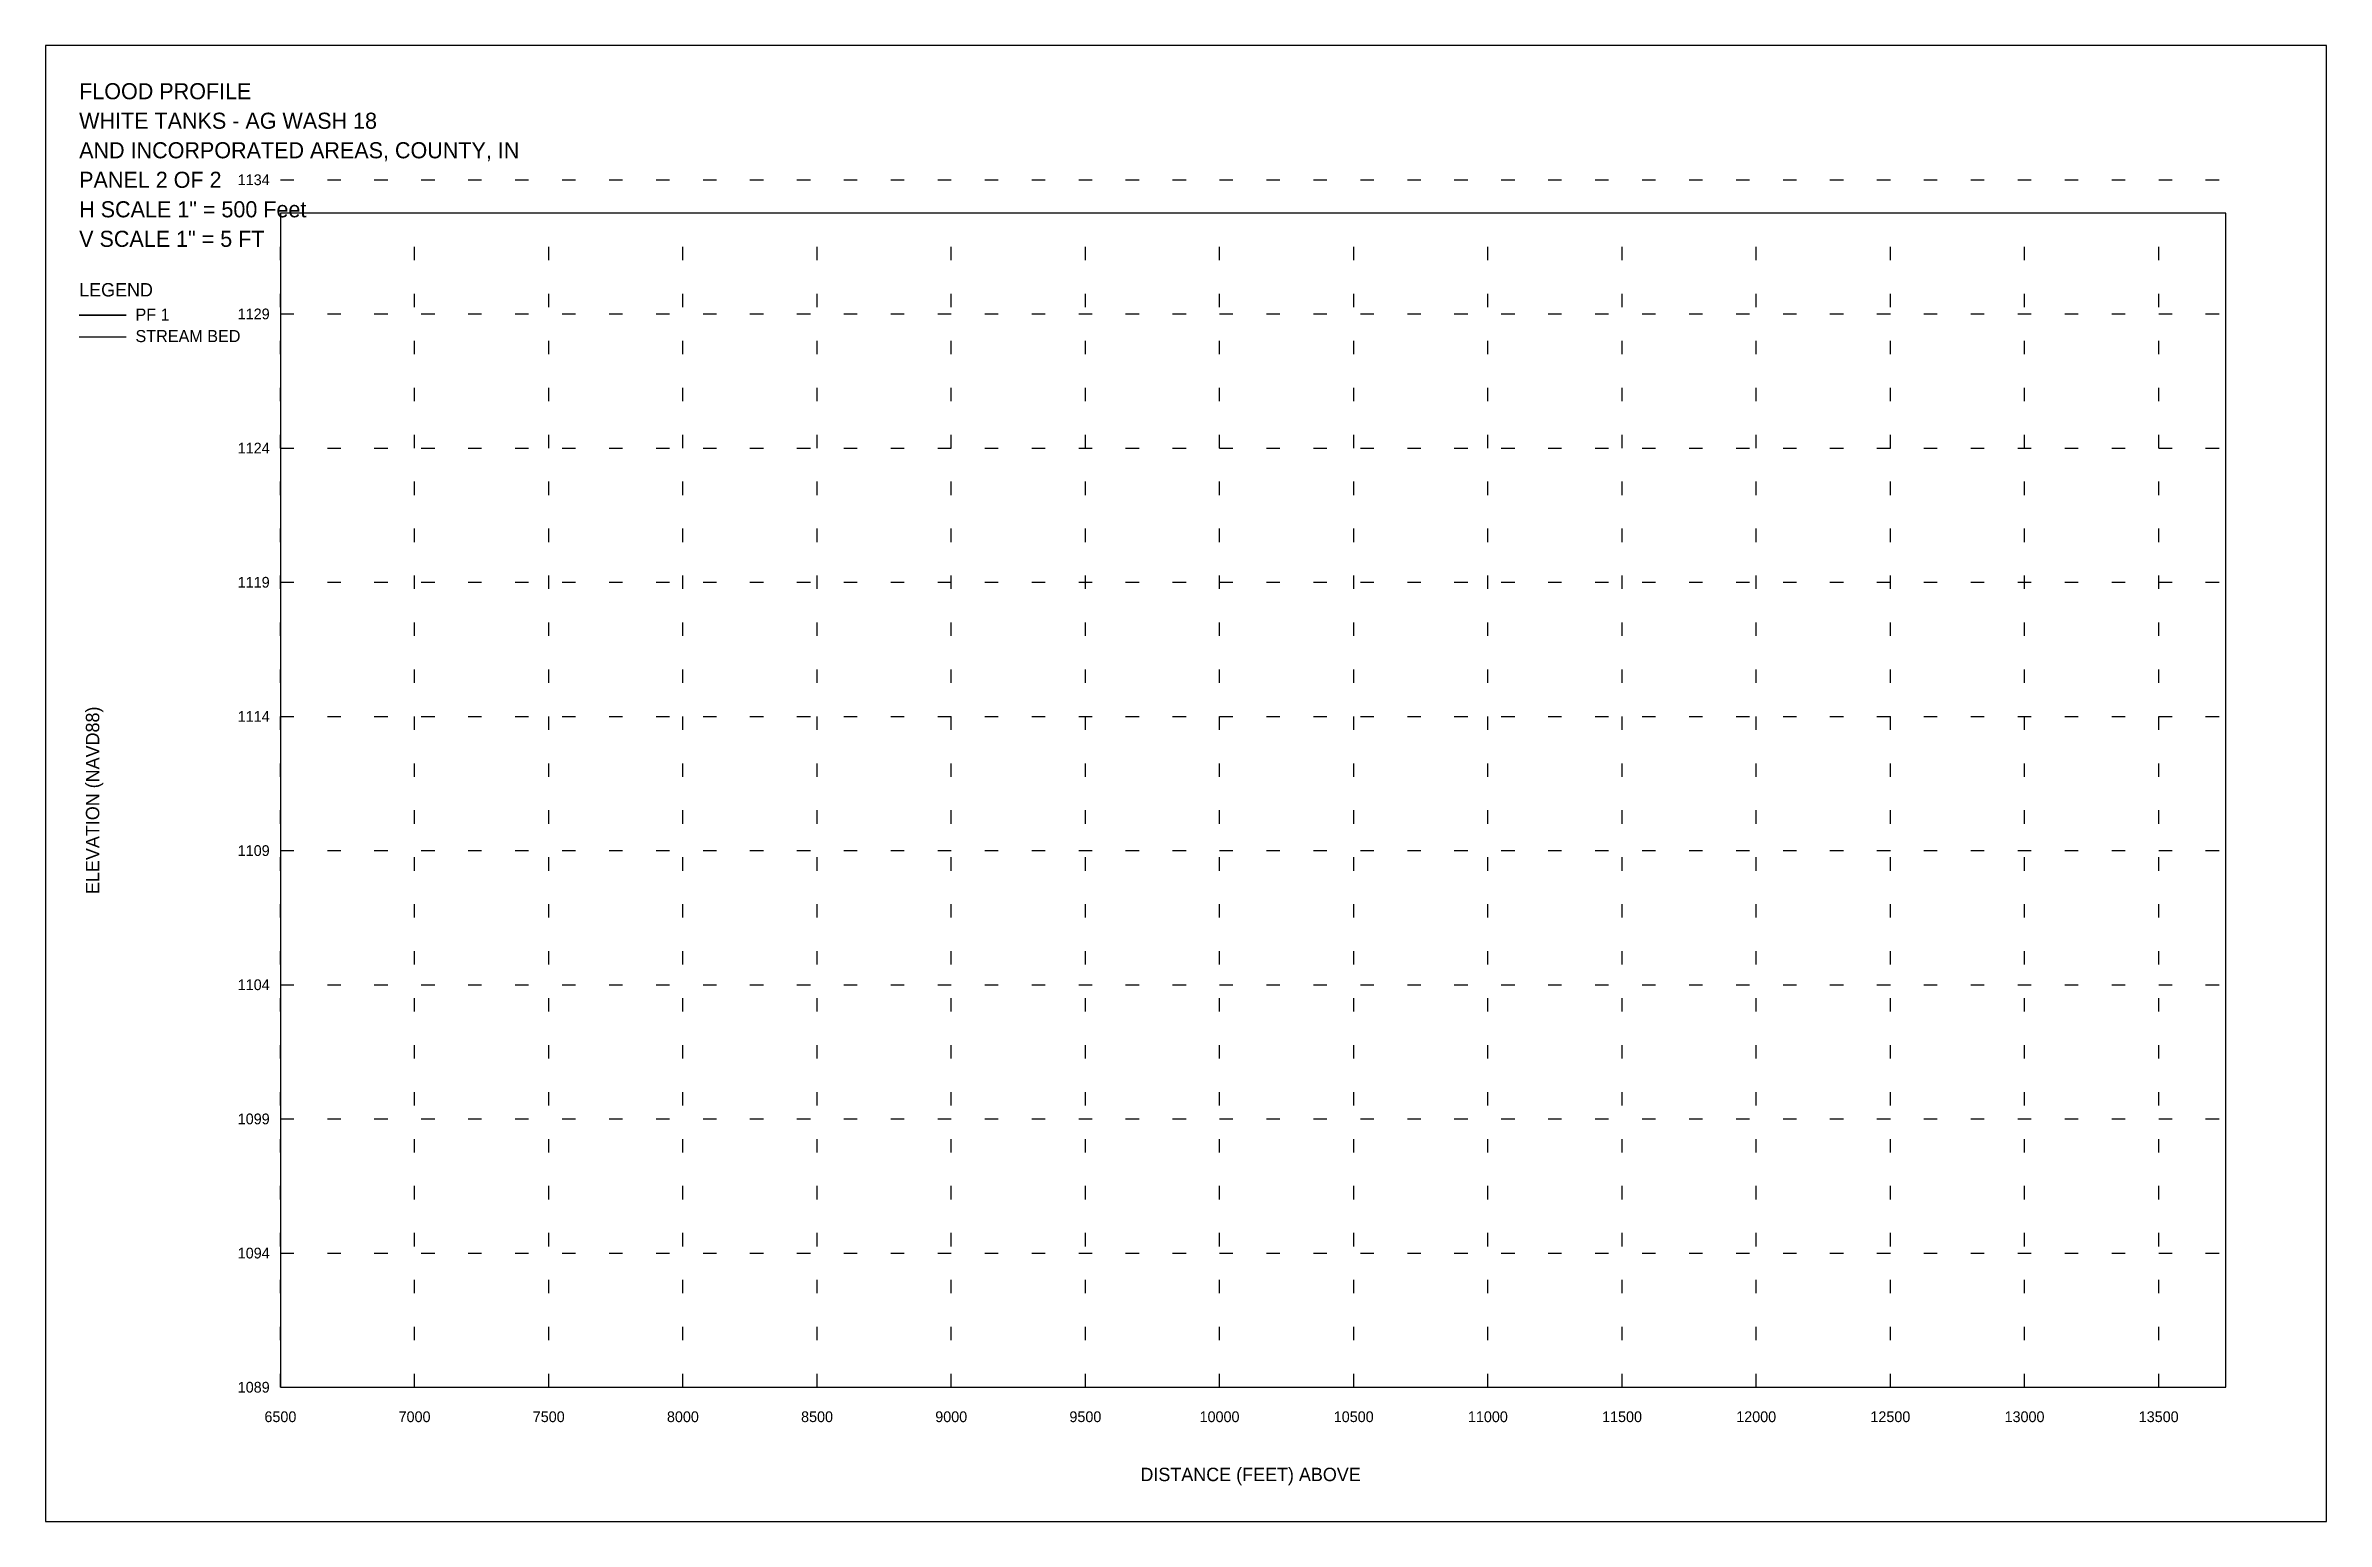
# Model space of a CAD drawing. Header units: metres. Extents: x 0 to 34.5, y 0 to 11.
# Drawn here: x 17.5 to 34.5, y 0 to 11 of the extents above; entities that cross this region are included whole.
import ezdxf
from ezdxf.enums import TextEntityAlignment as Align

# ---------------------------------------------------------------- set-up
doc = ezdxf.new("R2010")
doc.units = ezdxf.units.M
doc.linetypes.add('DOTTED', pattern=[0.25, 0, -0.25])
for name, color, linetype in [('GRID', 8, 'DOTTED'), ('INVERT', 7, 'Continuous'), ('PANEL_BORDER', 7, 'Continuous'), ('PROF_PF 1', 7, 'Continuous'), ('TITLE_BLOCK', 7, 'Continuous')]:
    doc.layers.add(name, color=color, linetype=linetype)

msp = doc.modelspace()

# ---------------------------------------------------------------- texts
at = {"layer": 'TITLE_BLOCK'}
for s, height, p in [('FLOOD PROFILE', 0.12, (17.75, 10.6)), ('WHITE TANKS - AG WASH 18', 0.12, (17.75, 10.38)), ('AND INCORPORATED AREAS, COUNTY, IN', 0.12, (17.75, 10.16)), ('PANEL 2 OF 2', 0.12, (17.75, 9.94)), ('H SCALE 1" = 500 Feet', 0.12, (17.75, 9.72)), ('V SCALE 1" = 5 FT', 0.12, (17.75, 9.5)), ('LEGEND', 0.1, (17.75, 9.13)), ('PF 1', 0.09, (18.17, 8.95)), ('STREAM BED', 0.09, (18.17, 8.79))]:
    msp.add_text(s, height=height, dxfattribs=at).set_placement(p)
for s, p in [('1134', (19.17, 10)), ('1129', (19.17, 9)), ('1124', (19.17, 8)), ('1119', (19.17, 7)), ('1114', (19.17, 6)), ('1109', (19.17, 5)), ('1104', (19.17, 4)), ('1099', (19.17, 3)), ('1094', (19.17, 2)), ('1089', (19.17, 1))]:
    msp.add_text(s, height=0.08, dxfattribs=at).set_placement(p, align=Align.MIDDLE_RIGHT)
msp.add_text('ELEVATION (NAVD88)', height=0.1, rotation=90, dxfattribs=at).set_placement((17.85, 5.375), align=Align.MIDDLE_CENTER)
for s, p in [('6500', (19.25, 0.82)), ('7000', (20.25, 0.82)), ('7500', (21.25, 0.82)), ('8000', (22.25, 0.82)), ('8500', (23.25, 0.82)), ('9000', (24.25, 0.82)), ('9500', (25.25, 0.82)), ('10000', (26.25, 0.82)), ('10500', (27.25, 0.82)), ('11000', (28.25, 0.82)), ('11500', (29.25, 0.82)), ('12000', (30.25, 0.82)), ('12500', (31.25, 0.82)), ('13000', (32.25, 0.82)), ('13500', (33.25, 0.82))]:
    msp.add_text(s, height=0.08, dxfattribs=at).set_placement(p, align=Align.TOP_CENTER)
msp.add_text('DISTANCE (FEET) ABOVE ', height=0.1, dxfattribs=at).set_placement((26.5, 0.35), align=Align.MIDDLE_CENTER)

# ---------------------------------------------------------------- linework, layer by layer
at = {"layer": 'GRID'}
for p, q in [((19.25, 10), (33.75, 10)), ((19.25, 1), (19.25, 9.75)), ((20.25, 1), (20.25, 9.75)), ((21.25, 1), (21.25, 9.75)), ((22.25, 1), (22.25, 9.75)), ((23.25, 1), (23.25, 9.75)), ((24.25, 1), (24.25, 9.75)), ((25.25, 1), (25.25, 9.75)), ((26.25, 1), (26.25, 9.75)), ((27.25, 1), (27.25, 9.75)), ((28.25, 1), (28.25, 9.75)), ((29.25, 1), (29.25, 9.75)), ((30.25, 1), (30.25, 9.75)), ((31.25, 1), (31.25, 9.75)), ((32.25, 1), (32.25, 9.75)), ((33.25, 1), (33.25, 9.75)), ((19.25, 9), (33.75, 9)), ((19.25, 8), (33.75, 8)), ((19.25, 7), (33.75, 7)), ((19.25, 6), (33.75, 6)), ((19.25, 5), (33.75, 5)), ((19.25, 4), (33.75, 4)), ((19.25, 3), (33.75, 3)), ((19.25, 2), (33.75, 2)), ((19.25, 1), (33.75, 1))]:
    msp.add_line(p, q, dxfattribs=at)
at = {"layer": 'INVERT', "lineweight": 25}
msp.add_line((17.75, 8.83), (18.1, 8.83), dxfattribs=at)
at = {"layer": 'PANEL_BORDER'}
for points in [[(17.5, 0), (34.5, 0), (34.5, 11), (17.5, 11), (17.5, 0)], [(19.25, 1), (33.75, 1), (33.75, 9.75), (19.25, 9.75), (19.25, 1)]]:
    msp.add_lwpolyline(points, close=True, dxfattribs=at)
at = {"layer": 'PROF_PF 1', "lineweight": 35}
msp.add_line((17.75, 8.99), (18.1, 8.99), dxfattribs=at)

msp.set_redraw_order([(e.dxf.handle, doc.entitydb.next_handle()) for e in msp.query("TEXT MTEXT ATTDEF DIMENSION ARC_DIMENSION")])  # texts and dimensions are drawn at this point

doc.saveas('drawing.dxf')
